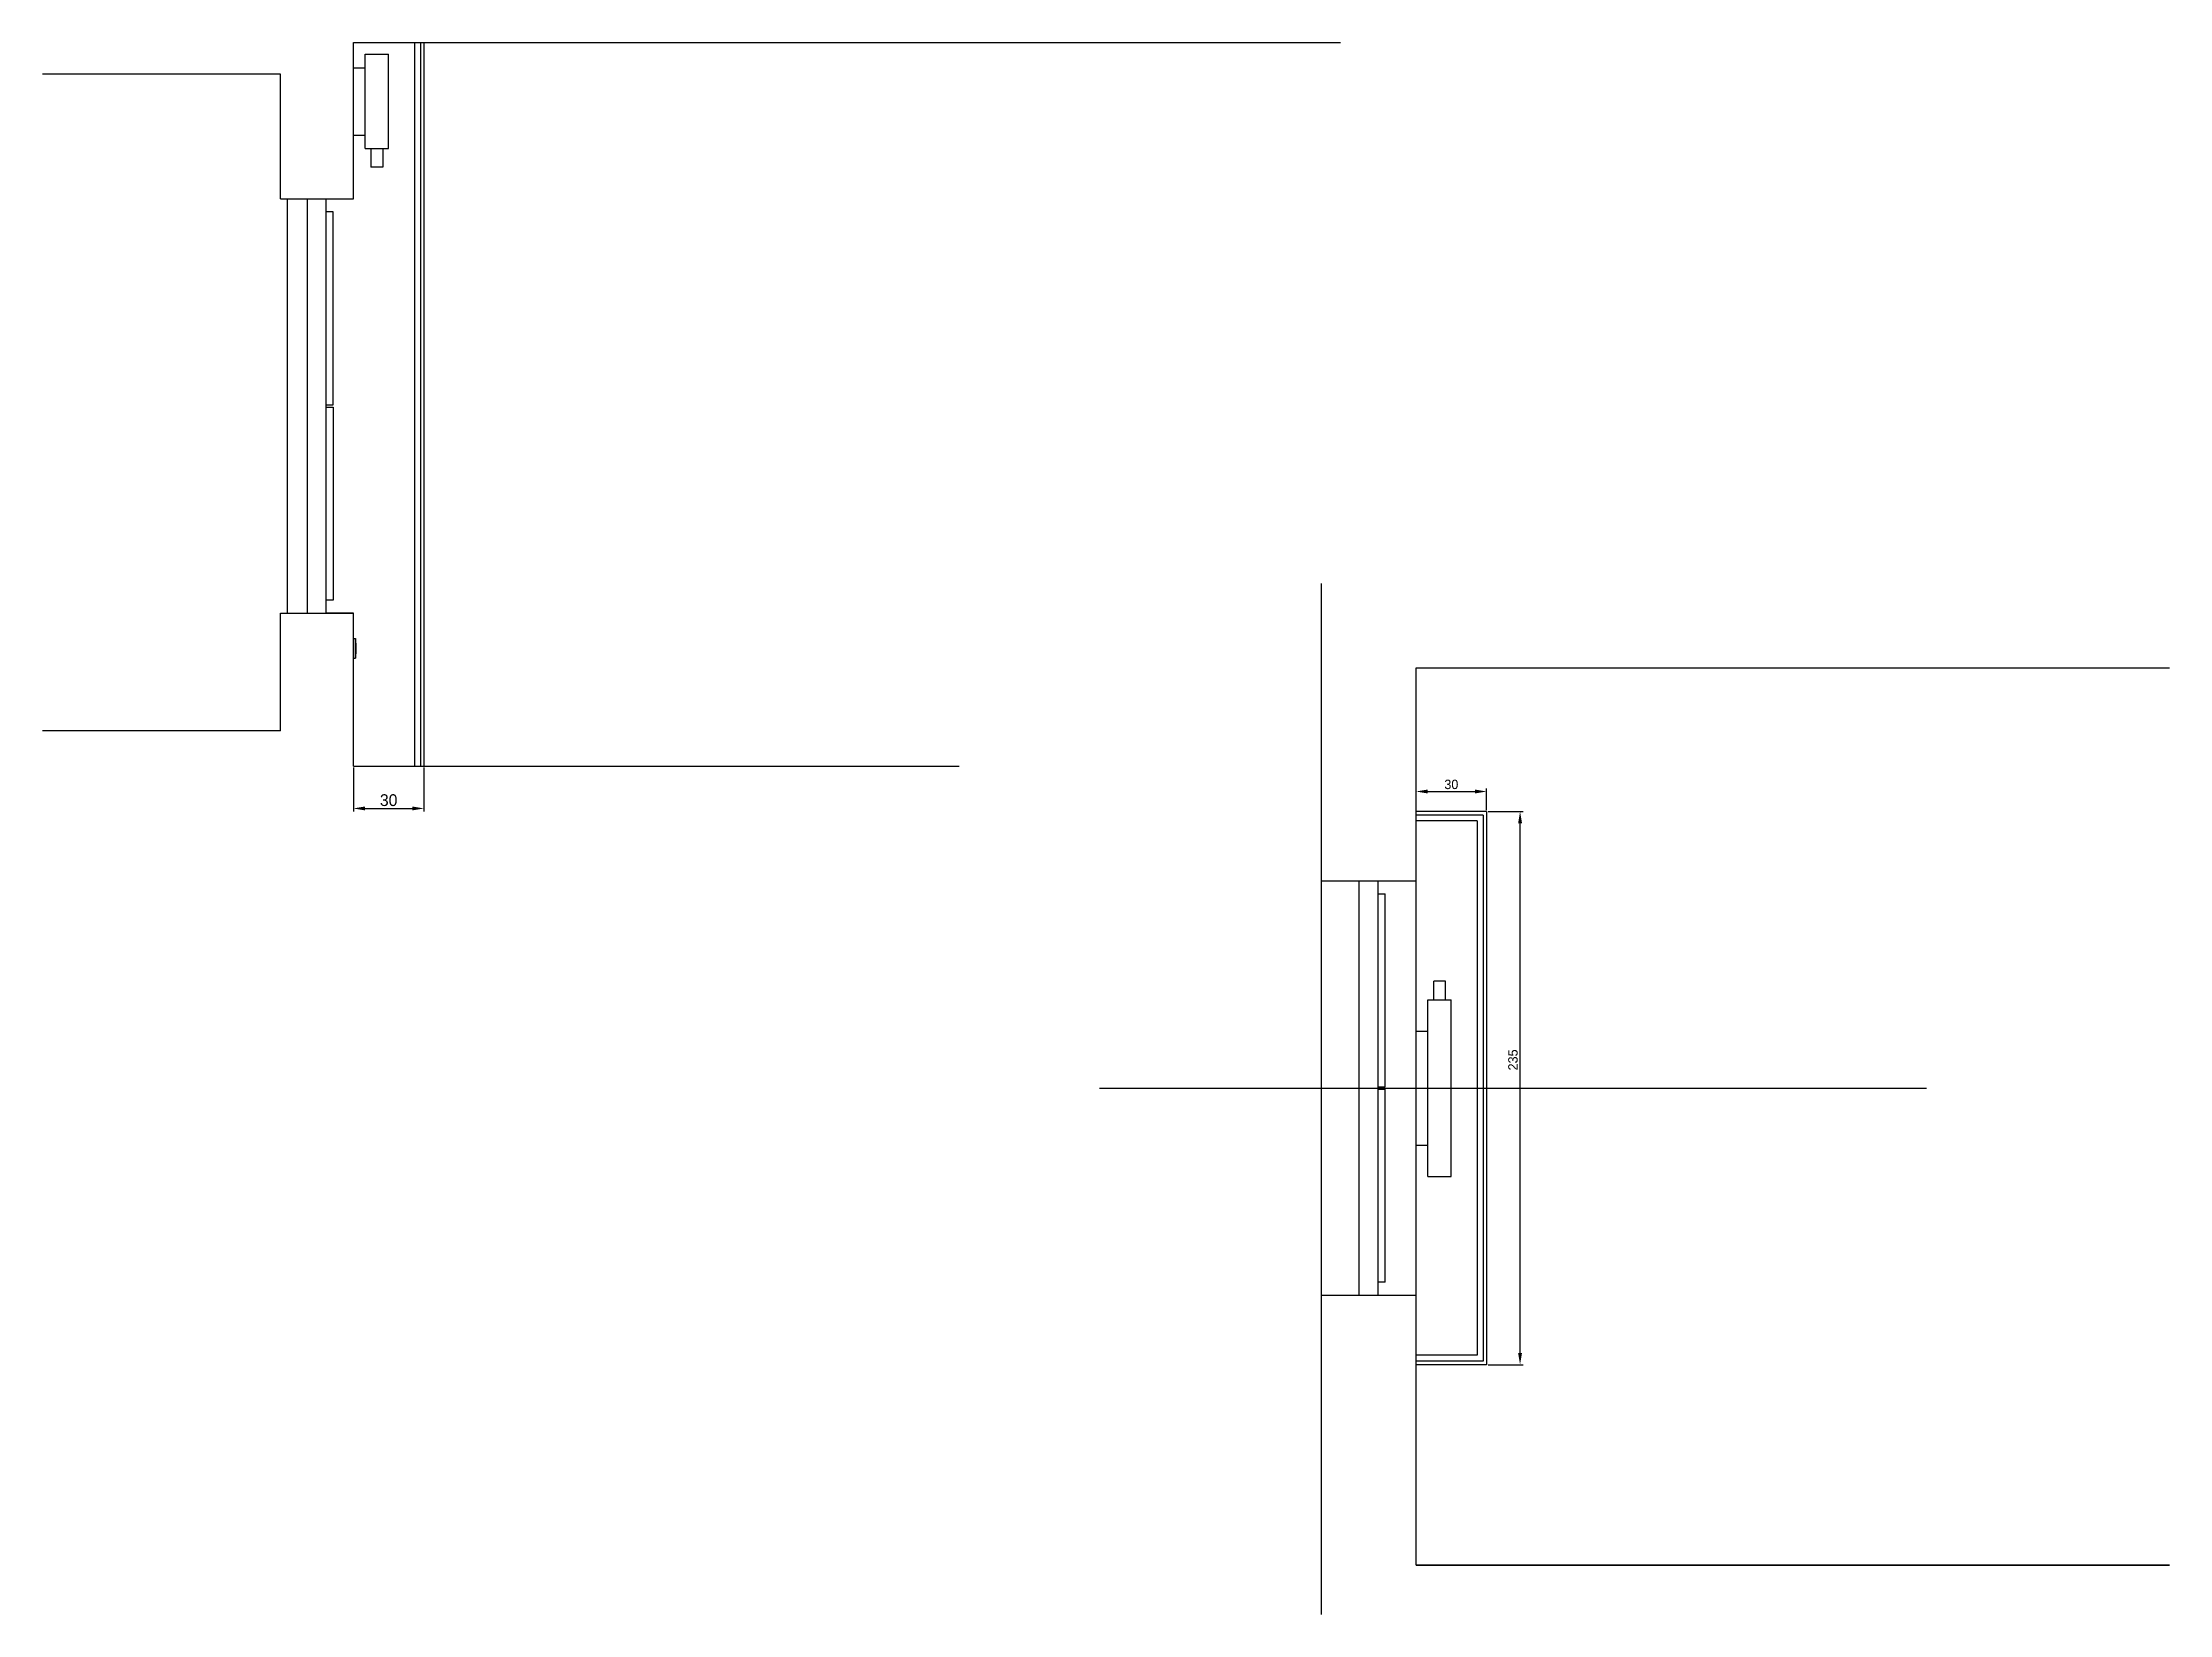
# Model space of a CAD drawing. Header units: millimetres. Extents: x 976 to 9349, y -714 to 2211.
# Drawn here: x 8446 to 9349, y 1321 to 1989 of the extents above; entities that cross this region are included whole.
import ezdxf
from ezdxf.lldxf.tags import DXFTag

# ---------------------------------------------------------------- set-up
doc = ezdxf.new("R2010")
doc.units = ezdxf.units.MM
for name, color, linetype in [('Elektryka - obudowy', 174, 'Continuous'), ('Grzejniki', 12, 'Continuous'), ('Listwy', 42, 'Continuous'), ('Okna', 7, 'Continuous'), ('Ściany', 7, 'Continuous')]:
    doc.layers.add(name, color=color, linetype=linetype)
tags = doc.linetypes.add('03B018', pattern=[5.4, 2.16, -3.24]).pattern_tags.tags
tags[6:7] = [DXFTag(74, 4), DXFTag(75, 0), DXFTag(340, '0'), DXFTag(46, 1.0), DXFTag(50, 0.0), DXFTag(44, 0.0), DXFTag(45, 0.0)]
tags[4:5] = [DXFTag(74, 4), DXFTag(75, 0), DXFTag(340, '0'), DXFTag(46, 1.0), DXFTag(50, 0.0), DXFTag(44, 0.0), DXFTag(45, 0.0)]
doc.dimstyles.new('ISO-25', dxfattribs={"dimtxt": 4, "dimasz": 5, "dimexe": 1.25, "dimexo": 0.625, "dimgap": 1, "dimtad": 1, "dimtxsty": 'Standard', "dimcen": 2.5, "dimadec": 0, "dimazin": 0, "dimtfac": 1, "dimtmove": 0, "dimatfit": 3, "dimfxl": 1, "dimarcsym": 0})

msp = doc.modelspace()

# ---------------------------------------------------------------- blocks, each defined once
blk = doc.blocks.new('Z$W@#11337')
for p, q in [((5, 48), (15, 48)), ((5, 8), (5, 48)), ((15, 8), (15, 48)), ((0, 42.3), (5, 42.3)), ((0, 13.7), (5, 13.7)), ((5, 8), (15, 8)), ((7.5, 8), (7.5, 0)), ((12.5, 0), (7.5, 0)), ((12.5, 8), (12.5, 0))]:
    blk.add_line(p, q)
blk = doc.blocks.new('Z$W@#27753')
for p, q in [((0, 0), (0, 176)), ((8, 0), (8, 176)), ((11, 170.5), (8, 170.5)), ((11, 88.5), (11, 170.5)), ((8, 88.5), (11, 88.5)), ((8, 87.5), (11, 87.5)), ((11, 87.5), (11, 5.5)), ((11, 5.5), (8, 5.5))]:
    blk.add_line(p, q)
blk = doc.blocks.new('Z$W@#10383')
for p, q in [((0, 176), (8, 176)), ((0, 0), (8, 0))]:
    blk.add_line(p, q)
blk.add_blockref('Z$W@#27753', (0, 0))
blk = doc.blocks.new('Z$W@#19311')
for p, q in [((0, 1), (0, 0.1)), ((0, 1), (8.4, 1)), ((0, 0.1), (8.4, 0.1)), ((1.95, 0.1), (1.95, 0)), ((1.95, 0), (6.45, 0)), ((6.45, 0.1), (6.45, 0)), ((8.4, 1), (8.4, 0.1))]:
    blk.add_line(p, q)
blk = doc.blocks.new('*D648')
at = {"layer": 'Defpoints', "color": 0}
for p in [(8578.06, 1681.38), (8608.06, 1681.38), (8608.06, 1663.4)]:
    blk.add_point(p, dxfattribs=at)
at = {"layer": 'Grzejniki', "color": 0, "lineweight": -2}
for p, q in [((8578.06, 1680.75), (8578.06, 1662.15)), ((8608.06, 1680.75), (8608.06, 1662.15)), ((8583.06, 1663.4), (8603.06, 1663.4))]:
    blk.add_line(p, q, dxfattribs=at)
at = {"layer": 'Grzejniki', "color": 0}
for points in [[(8583.06, 1664.24), (8583.06, 1662.57), (8578.06, 1663.4)], [(8603.06, 1662.57), (8603.06, 1664.24), (8608.06, 1663.4)]]:
    blk.add_solid(points, dxfattribs=at)
at = {"layer": 'Grzejniki', "color": 0, "insert": (8593.06, 1666.9), "char_height": 5, "attachment_point": 5}
blk.add_mtext('30', dxfattribs=at)
blk = doc.blocks.new('Z$W@#18007')
for p, q in [((7.5, 75), (7.5, 83)), ((12.5, 83), (7.5, 83)), ((12.5, 75), (12.5, 83)), ((5, 75), (15, 75)), ((5, 0), (5, 75)), ((15, 0), (15, 75)), ((0, 61.7), (5, 61.7)), ((0, 13.3), (5, 13.3)), ((5, 0), (15, 0))]:
    blk.add_line(p, q)
blk = doc.blocks.new('Z$W@#24221')
for p, q in [((0, 0), (0, 176)), ((8, 0), (8, 176)), ((8, 170.5), (11, 170.5)), ((11, 88.5), (11, 170.5)), ((8, 88.5), (11, 88.5)), ((8, 87.5), (11, 87.5)), ((11, 5.5), (11, 87.5)), ((11, 5.5), (8, 5.5))]:
    blk.add_line(p, q)
blk = doc.blocks.new('Z$W@#18588')
for p, q in [((0, 176), (8, 176)), ((0, 0), (8, 0))]:
    blk.add_line(p, q)
blk.add_blockref('Z$W@#24221', (0, 0))
blk = doc.blocks.new('*D653')
at = {"layer": 'Defpoints', "color": 0}
for p in [(9059.39, 1670.6), (9029.39, 1662.1), (9059.39, 1662.1)]:
    blk.add_point(p, dxfattribs=at)
at = {"layer": 'Grzejniki', "color": 0, "lineweight": -2}
for p, q in [((9029.39, 1662.72), (9029.39, 1671.85)), ((9059.39, 1662.72), (9059.39, 1671.85)), ((9034.39, 1670.6), (9054.39, 1670.6))]:
    blk.add_line(p, q, dxfattribs=at)
at = {"layer": 'Grzejniki', "color": 0}
for points in [[(9034.39, 1671.43), (9034.39, 1669.77), (9029.39, 1670.6)], [(9054.39, 1669.77), (9054.39, 1671.43), (9059.39, 1670.6)]]:
    blk.add_solid(points, dxfattribs=at)
at = {"layer": 'Grzejniki', "color": 0, "insert": (9044.39, 1673.6), "char_height": 4, "attachment_point": 5}
blk.add_mtext('30', dxfattribs=at)
blk = doc.blocks.new('*D654')
at = {"layer": 'Defpoints', "color": 0}
for p in [(9059.39, 1662.1), (9073.58, 1662.1), (9059.39, 1427.1)]:
    blk.add_point(p, dxfattribs=at)
at = {"layer": 'Grzejniki', "color": 0, "lineweight": -2}
for p, q in [((9060.01, 1662.1), (9074.83, 1662.1)), ((9073.58, 1432.1), (9073.58, 1657.1)), ((9060.01, 1427.1), (9074.83, 1427.1))]:
    blk.add_line(p, q, dxfattribs=at)
at = {"layer": 'Grzejniki', "color": 0}
for points in [[(9074.41, 1657.1), (9072.75, 1657.1), (9073.58, 1662.1)], [(9072.75, 1432.1), (9074.41, 1432.1), (9073.58, 1427.1)]]:
    blk.add_solid(points, dxfattribs=at)
at = {"layer": 'Grzejniki', "color": 0, "insert": (9070.58, 1556.58), "char_height": 4, "attachment_point": 5, "rotation": 90}
blk.add_mtext('235', dxfattribs=at)

# ---------------------------------------------------------------- dimensions: what is measured, and where the dimension line sits
at = {"layer": 'Grzejniki'}
dim = msp.add_linear_dim(base=(8608.055, 1663.403), p1=(8578.055, 1681.377), p2=(8608.055, 1681.377), dimstyle='ISO-25', override={"dimtxt": 5}, dxfattribs=at)
dim.commit()
dim.dimension.update_dxf_attribs({"geometry": '*D648', "text_midpoint": (8593.055, 1666.903)})
dim = msp.add_linear_dim(base=(9059.386, 1670.599), p1=(9029.386, 1662.099), p2=(9059.386, 1662.099), dimstyle='ISO-25', dxfattribs=at)
dim.commit()
dim.dimension.update_dxf_attribs({"geometry": '*D653', "text_midpoint": (9044.386, 1673.599)})
dim = msp.add_linear_dim(base=(9073.581, 1662.099), p1=(9059.386, 1427.099), p2=(9059.386, 1662.099), angle=90, dimstyle='ISO-25', dxfattribs=at)
dim.commit()
dim.dimension.update_dxf_attribs({"geometry": '*D654', "text_midpoint": (9073.581, 1556.579), "dimtype": 160})

# ---------------------------------------------------------------- linework, layer by layer
at = {"layer": 'Grzejniki', "linetype": '03B018'}
msp.add_line((8895.022, 1544.599), (9246.167, 1544.599), dxfattribs=at)
at = {"layer": 'Listwy'}
for p, q in [((8566.555, 1922.377), (8578.055, 1922.377)), ((8578.055, 1746.377), (8566.555, 1746.377)), ((9029.386, 1341.899), (9029.386, 1723.099)), ((9029.386, 1723.099), (9349.386, 1723.099)), ((9349.386, 1341.899), (9029.386, 1341.899))]:
    msp.add_line(p, q, dxfattribs=at)
at = {"layer": 'Ściany'}
for p, q in [((8578.055, 1988.777), (8997.355, 1988.777)), ((8578.055, 1922.377), (8578.055, 1988.777)), ((8604.055, 1988.777), (8604.055, 1681.377)), ((8606.555, 1988.777), (8606.555, 1681.377)), ((8608.055, 1988.777), (8608.055, 1681.377)), ((8547.055, 1975.377), (8446.055, 1975.377)), ((8547.055, 1922.377), (8547.055, 1975.377)), ((8547.055, 1922.377), (8578.055, 1922.377)), ((8550.055, 1746.377), (8550.055, 1922.377)), ((8989.136, 1758.999), (8989.136, 1320.999)), ((8547.055, 1746.377), (8578.055, 1746.377)), ((8547.055, 1696.377), (8547.055, 1746.377)), ((8578.055, 1681.377), (8578.055, 1746.377)), ((9029.386, 1341.899), (9029.386, 1723.099)), ((9029.386, 1723.099), (9349.386, 1723.099)), ((8547.055, 1696.377), (8446.055, 1696.377)), ((8578.055, 1681.377), (8835.355, 1681.377)), ((9059.386, 1662.099), (9029.386, 1662.099)), ((9057.886, 1660.599), (9029.386, 1660.599)), ((9055.386, 1658.099), (9029.386, 1658.099)), ((9055.386, 1658.099), (9055.386, 1431.099)), ((9057.886, 1660.599), (9057.886, 1428.599)), ((9059.386, 1662.099), (9059.386, 1427.099)), ((8989.136, 1632.599), (9029.386, 1632.599)), ((8989.136, 1456.599), (9029.386, 1456.599)), ((9055.386, 1431.099), (9029.386, 1431.099)), ((9057.886, 1428.599), (9029.386, 1428.599)), ((9059.386, 1427.099), (9029.386, 1427.099)), ((9029.386, 1341.899), (9349.386, 1341.899))]:
    msp.add_line(p, q, dxfattribs=at)

# ---------------------------------------------------------------- block references
at = {"layer": 'Elektryka - obudowy', "xscale": -1, "rotation": 90}
msp.add_blockref('Z$W@#19311', (8579.055, 1735.577), dxfattribs=at)
at = {"layer": 'Grzejniki'}
for name, p in [('Z$W@#11337', (8578.055, 1935.777)), ('Z$W@#18007', (9029.386, 1507.099))]:
    msp.add_blockref(name, p, dxfattribs=at)
at = {"layer": 'Okna'}
for name, p in [('Z$W@#10383', (8558.555, 1746.377)), ('Z$W@#18588', (9005.261, 1456.599))]:
    msp.add_blockref(name, p, dxfattribs=at)

msp.set_redraw_order([(e.dxf.handle, doc.entitydb.next_handle()) for e in msp.query("TEXT MTEXT ATTDEF DIMENSION ARC_DIMENSION")])  # texts and dimensions are drawn at this point

doc.saveas('drawing.dxf')
